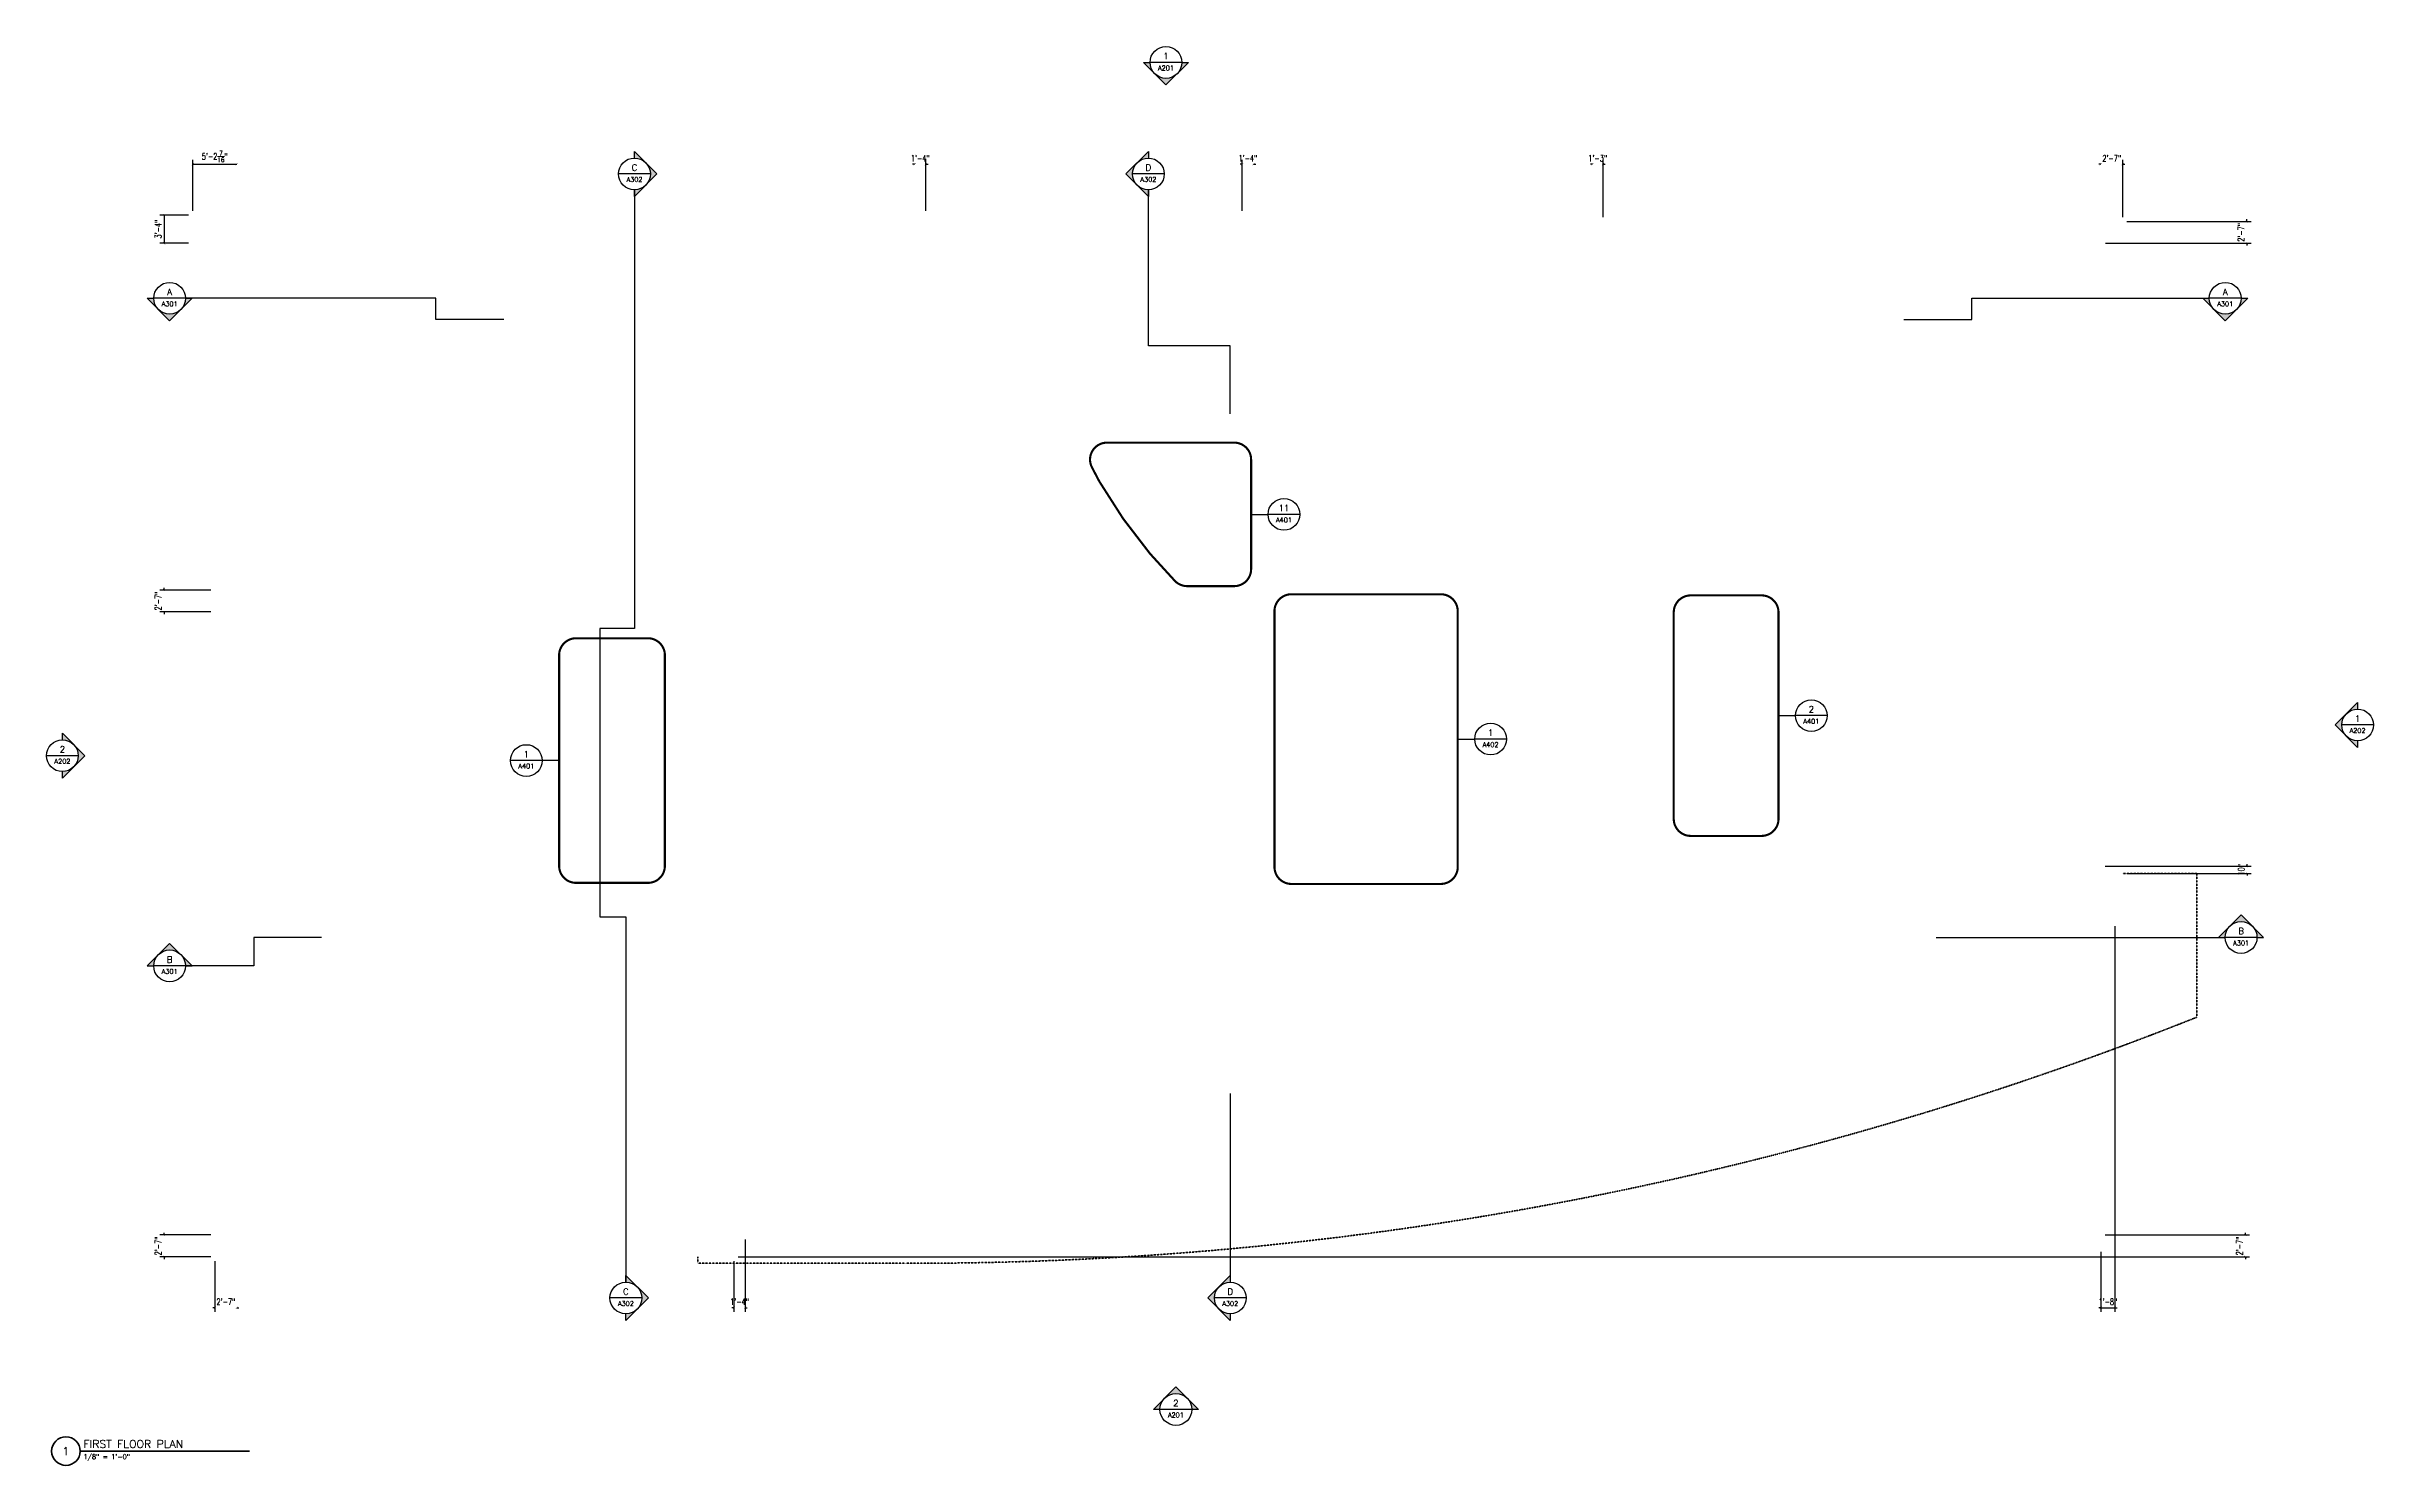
# Model space of a CAD drawing. Header units: inches. Extents: x -390 to 2906, y -206 to 1802.
import ezdxf
from ezdxf.enums import TextEntityAlignment as Align

# ---------------------------------------------------------------- set-up
doc = ezdxf.new("R2010")
doc.units = ezdxf.units.IN
doc.header["$LTSCALE"] = 0.5
doc.header["$MEASUREMENT"] = 0
doc.linetypes.add('DASHED2', pattern=[0.375, 0.25, -0.125])
doc.layers.get('0').update_dxf_attribs({"lineweight": 18})
doc.layers.get('Defpoints').update_dxf_attribs({"color": 140, "lineweight": 18})
for name, color, linetype, lineweight in [('A-Anno-Dims', 211, 'Continuous', 18), ('A-Detl-Iden', 151, 'Continuous', 25), ('A-Elev-Iden', 151, 'Continuous', 25), ('A-Flor-Otln', 32, 'Continuous', 35), ('A-Sect-Iden', 191, 'Continuous', 25), ('G-Anno-Ttlb', 213, 'Continuous', 50)]:
    doc.layers.add(name, color=color, linetype=linetype, lineweight=lineweight)
doc.styles.add('Arch-Dim', font='romans.shx', dxfattribs={"width": 0.75})
doc.styles.add('RomanS', font='romans.shx')
doc.dimstyles.new('Aec-Arch-I-96', dxfattribs={"dimscale": 96, "dimtxt": 0.09375, "dimasz": 0.0625, "dimexe": 0.0625, "dimexo": 0.0625, "dimgap": 0.03125, "dimtad": 1, "dimdec": 4, "dimzin": 3, "dimdsep": 46, "dimlunit": 4, "dimtxsty": 'Arch-Dim', "dimblk": 'ARCHTICK', "dimcen": 0.09375, "dimazin": 2, "dimtfac": 0.75, "dimtdec": 4, "dimtix": 1, "dimtmove": 2, "dimatfit": 2, "dimfxl": 1, "dimtolj": 1, "dimtzin": 0, "dimarcsym": 0})
doc.dimstyles.new('Annotative', dxfattribs={"dimscale": 0, "dimtxt": 0.09375, "dimasz": 0.03125, "dimexe": 0.0625, "dimexo": 0.0625, "dimgap": 0.03125, "dimtad": 1, "dimdec": 4, "dimzin": 3, "dimdsep": 46, "dimlunit": 4, "dimtxsty": 'Arch-Dim', "dimblk": 'ARCHTICK', "dimcen": 0.09375, "dimazin": 2, "dimtfac": 0.75, "dimtdec": 4, "dimtix": 1, "dimtofl": 0, "dimtmove": 2, "dimatfit": 3, "dimfxl": 1, "dimtolj": 1, "dimtzin": 0, "dimarcsym": 0})

# ---------------------------------------------------------------- blocks, each defined once
blk = doc.blocks.new('_ArchTick')
at = {"color": 0, "linetype": 'ByBlock', "const_width": 0.15}
blk.add_lwpolyline([(-0.5, -0.5), (0.5, 0.5)], dxfattribs=at)
blk = doc.blocks.new('Anno_Detail_A2')
at = {"color": 0, "linetype": 'ByBlock', "lineweight": -2}
blk.add_line((2.5, 0), (-2.5, 0), dxfattribs=at)
blk.add_circle((0, 0), 2.5, dxfattribs=at)
at = {"color": 0, "linetype": 'ByBlock', "lineweight": -2, "style": 'RomanS'}
blk.add_attdef('NUMBER', text='', height=1, dxfattribs=at).set_placement((0, 0.5), align=Align.CENTER)
blk.add_attdef('SHEET', text='', height=0.75, dxfattribs=at).set_placement((0, -0.5), align=Align.TOP_CENTER)
blk = doc.blocks.new('*D33')
at = {"layer": 'A-Anno-Dims', "color": 0, "lineweight": -2, "transparency": 16777216}
for p, q in [((-151, 83), (-151, 11)), ((-151, 17), (-154, 17)), ((-120, 17), (-117, 17))]:
    blk.add_line(p, q, dxfattribs=at)
at = {"layer": 'Defpoints', "color": 0, "transparency": 16777216}
for p in [(-151, 89), (-151, 17), (-120, 17)]:
    blk.add_point(p, dxfattribs=at)
at = {"layer": 'A-Anno-Dims', "color": 0, "lineweight": -2, "transparency": 16777216, "xscale": 3, "yscale": 3, "zscale": 3}
blk.add_blockref('_ArchTick', (-151, 17), dxfattribs=at)
at = {"layer": 'A-Anno-Dims', "color": 0, "lineweight": -2, "transparency": 16777216, "xscale": 3, "yscale": 3, "zscale": 3, "rotation": 180}
blk.add_blockref('_ArchTick', (-120, 17), dxfattribs=at)
at = {"layer": 'A-Anno-Dims', "color": 0, "transparency": 16777216, "insert": (-135.5, 25.4), "char_height": 9, "attachment_point": 5, "style": 'Arch-Dim'}
blk.add_mtext('\\A1;2\'-7"', dxfattribs=at)
blk = doc.blocks.new('*D34')
at = {"layer": 'A-Anno-Dims', "color": 0, "lineweight": -2, "transparency": 16777216}
for p, q in [((600, 113.5), (600, 11)), ((584, 83), (584, 11)), ((584, 17), (581, 17)), ((600, 17), (603, 17))]:
    blk.add_line(p, q, dxfattribs=at)
at = {"layer": 'Defpoints', "color": 0, "transparency": 16777216}
for p in [(600, 119.5), (584, 89), (584, 17)]:
    blk.add_point(p, dxfattribs=at)
at = {"layer": 'A-Anno-Dims', "color": 0, "lineweight": -2, "transparency": 16777216, "xscale": 3, "yscale": 3, "zscale": 3}
blk.add_blockref('_ArchTick', (584, 17), dxfattribs=at)
at = {"layer": 'A-Anno-Dims', "color": 0, "lineweight": -2, "transparency": 16777216, "xscale": 3, "yscale": 3, "zscale": 3, "rotation": 180}
blk.add_blockref('_ArchTick', (600, 17), dxfattribs=at)
at = {"layer": 'A-Anno-Dims', "color": 0, "transparency": 16777216, "insert": (592, 25.4), "char_height": 9, "attachment_point": 5, "style": 'Arch-Dim'}
blk.add_mtext('\\A1;1\'-4"', dxfattribs=at)
blk = doc.blocks.new('*D35')
at = {"layer": 'A-Anno-Dims', "color": 0, "lineweight": -2, "transparency": 16777216}
for p, q in [((2540, 557), (2540, 11)), ((2520, 96), (2520, 11)), ((2520, 17), (2517, 17)), ((2520, 17), (2540, 17)), ((2540, 17), (2543, 17))]:
    blk.add_line(p, q, dxfattribs=at)
at = {"layer": 'Defpoints', "color": 0, "transparency": 16777216}
for p in [(2540, 563), (2520, 102), (2540, 17)]:
    blk.add_point(p, dxfattribs=at)
at = {"layer": 'A-Anno-Dims', "color": 0, "lineweight": -2, "transparency": 16777216, "xscale": 3, "yscale": 3, "zscale": 3}
blk.add_blockref('_ArchTick', (2520, 17), dxfattribs=at)
at = {"layer": 'A-Anno-Dims', "color": 0, "lineweight": -2, "transparency": 16777216, "xscale": 3, "yscale": 3, "zscale": 3, "rotation": 180}
blk.add_blockref('_ArchTick', (2540, 17), dxfattribs=at)
at = {"layer": 'A-Anno-Dims', "color": 0, "transparency": 16777216, "insert": (2530, 25.4), "char_height": 9, "attachment_point": 5, "style": 'Arch-Dim'}
blk.add_mtext('\\A1;1\'-8"', dxfattribs=at)
blk = doc.blocks.new('*D36')
at = {"layer": 'A-Anno-Dims', "color": 0, "lineweight": -2, "transparency": 16777216}
for p, q in [((-182.4, 1570), (-182.4, 1642)), ((-182.4, 1636), (-120, 1636))]:
    blk.add_line(p, q, dxfattribs=at)
at = {"layer": 'Defpoints', "color": 0, "transparency": 16777216}
for p in [(-120, 1636), (-120, 1636), (-182.4, 1564)]:
    blk.add_point(p, dxfattribs=at)
at = {"layer": 'A-Anno-Dims', "color": 0, "lineweight": -2, "transparency": 16777216, "xscale": 3, "yscale": 3, "zscale": 3, "rotation": 180}
blk.add_blockref('_ArchTick', (-182.4, 1636), dxfattribs=at)
at = {"layer": 'A-Anno-Dims', "color": 0, "lineweight": -2, "transparency": 16777216, "xscale": 3, "yscale": 3, "zscale": 3}
blk.add_blockref('_ArchTick', (-120, 1636), dxfattribs=at)
at = {"layer": 'A-Anno-Dims', "color": 0, "transparency": 16777216, "insert": (-151.2, 1646.9), "char_height": 9, "attachment_point": 5, "style": 'Arch-Dim'}
blk.add_mtext('\\A1;5\'-2{\\H0.750000x;\\S7/16;}"', dxfattribs=at)
blk = doc.blocks.new('*D37')
at = {"layer": 'A-Anno-Dims', "color": 0, "lineweight": -2, "transparency": 16777216}
for p, q in [((840, 1636), (837, 1636)), ((856, 1570), (856, 1642)), ((856, 1636), (859, 1636))]:
    blk.add_line(p, q, dxfattribs=at)
at = {"layer": 'Defpoints', "color": 0, "transparency": 16777216}
for p in [(840, 1636), (856, 1636), (856, 1564)]:
    blk.add_point(p, dxfattribs=at)
at = {"layer": 'A-Anno-Dims', "color": 0, "lineweight": -2, "transparency": 16777216, "xscale": 3, "yscale": 3, "zscale": 3}
blk.add_blockref('_ArchTick', (840, 1636), dxfattribs=at)
at = {"layer": 'A-Anno-Dims', "color": 0, "lineweight": -2, "transparency": 16777216, "xscale": 3, "yscale": 3, "zscale": 3, "rotation": 180}
blk.add_blockref('_ArchTick', (856, 1636), dxfattribs=at)
at = {"layer": 'A-Anno-Dims', "color": 0, "transparency": 16777216, "insert": (848, 1644.4), "char_height": 9, "attachment_point": 5, "style": 'Arch-Dim'}
blk.add_mtext('\\A1;1\'-4"', dxfattribs=at)
blk = doc.blocks.new('*D38')
at = {"layer": 'A-Anno-Dims', "color": 0, "lineweight": -2, "transparency": 16777216}
for p, q in [((1304, 1636), (1301, 1636)), ((1304, 1570), (1304, 1642)), ((1320, 1636), (1323, 1636))]:
    blk.add_line(p, q, dxfattribs=at)
at = {"layer": 'Defpoints', "color": 0, "transparency": 16777216}
for p in [(1320, 1636), (1320, 1636), (1304, 1564)]:
    blk.add_point(p, dxfattribs=at)
at = {"layer": 'A-Anno-Dims', "color": 0, "lineweight": -2, "transparency": 16777216, "xscale": 3, "yscale": 3, "zscale": 3}
blk.add_blockref('_ArchTick', (1304, 1636), dxfattribs=at)
at = {"layer": 'A-Anno-Dims', "color": 0, "lineweight": -2, "transparency": 16777216, "xscale": 3, "yscale": 3, "zscale": 3, "rotation": 180}
blk.add_blockref('_ArchTick', (1320, 1636), dxfattribs=at)
at = {"layer": 'A-Anno-Dims', "color": 0, "transparency": 16777216, "insert": (1312, 1644.4), "char_height": 9, "attachment_point": 5, "style": 'Arch-Dim'}
blk.add_mtext('\\A1;1\'-4"', dxfattribs=at)
blk = doc.blocks.new('*D39')
at = {"layer": 'A-Anno-Dims', "color": 0, "lineweight": -2, "transparency": 16777216}
for p, q in [((1800, 1636), (1797, 1636)), ((1815, 1561), (1815, 1642)), ((1815, 1636), (1818, 1636))]:
    blk.add_line(p, q, dxfattribs=at)
at = {"layer": 'Defpoints', "color": 0, "transparency": 16777216}
for p in [(1800, 1636), (1815, 1636), (1815, 1555)]:
    blk.add_point(p, dxfattribs=at)
at = {"layer": 'A-Anno-Dims', "color": 0, "lineweight": -2, "transparency": 16777216, "xscale": 3, "yscale": 3, "zscale": 3}
blk.add_blockref('_ArchTick', (1800, 1636), dxfattribs=at)
at = {"layer": 'A-Anno-Dims', "color": 0, "lineweight": -2, "transparency": 16777216, "xscale": 3, "yscale": 3, "zscale": 3, "rotation": 180}
blk.add_blockref('_ArchTick', (1815, 1636), dxfattribs=at)
at = {"layer": 'A-Anno-Dims', "color": 0, "transparency": 16777216, "insert": (1807.5, 1644.4), "char_height": 9, "attachment_point": 5, "style": 'Arch-Dim'}
blk.add_mtext('\\A1;1\'-3"', dxfattribs=at)
blk = doc.blocks.new('*D40')
at = {"layer": 'A-Anno-Dims', "color": 0, "lineweight": -2, "transparency": 16777216}
for p, q in [((2520, 1636), (2517, 1636)), ((2551, 1561), (2551, 1642)), ((2551, 1636), (2554, 1636))]:
    blk.add_line(p, q, dxfattribs=at)
at = {"layer": 'Defpoints', "color": 0, "transparency": 16777216}
for p in [(2520, 1636), (2551, 1636), (2551, 1555)]:
    blk.add_point(p, dxfattribs=at)
at = {"layer": 'A-Anno-Dims', "color": 0, "lineweight": -2, "transparency": 16777216, "xscale": 3, "yscale": 3, "zscale": 3}
blk.add_blockref('_ArchTick', (2520, 1636), dxfattribs=at)
at = {"layer": 'A-Anno-Dims', "color": 0, "lineweight": -2, "transparency": 16777216, "xscale": 3, "yscale": 3, "zscale": 3, "rotation": 180}
blk.add_blockref('_ArchTick', (2551, 1636), dxfattribs=at)
at = {"layer": 'A-Anno-Dims', "color": 0, "transparency": 16777216, "insert": (2535.5, 1644.4), "char_height": 9, "attachment_point": 5, "style": 'Arch-Dim'}
blk.add_mtext('\\A1;2\'-7"', dxfattribs=at)
blk = doc.blocks.new('*D41')
at = {"layer": 'A-Anno-Dims', "color": 0, "lineweight": -2, "transparency": 16777216}
for p, q in [((2557, 1555), (2732.9, 1555)), ((2726.9, 1555), (2726.9, 1558)), ((2526.5, 1524), (2732.9, 1524)), ((2726.9, 1524), (2726.9, 1521))]:
    blk.add_line(p, q, dxfattribs=at)
at = {"layer": 'Defpoints', "color": 0, "transparency": 16777216}
for p in [(2551, 1555), (2520.5, 1524), (2726.9, 1524)]:
    blk.add_point(p, dxfattribs=at)
at = {"layer": 'A-Anno-Dims', "color": 0, "lineweight": -2, "transparency": 16777216, "xscale": 3, "yscale": 3, "zscale": 3}
for p, rotation in [((2726.9, 1555), 270), ((2726.9, 1524), 90)]:
    blk.add_blockref('_ArchTick', p, dxfattribs=dict(at, rotation=rotation))
at = {"layer": 'A-Anno-Dims', "color": 0, "transparency": 16777216, "insert": (2718.6, 1539.5), "char_height": 9, "attachment_point": 5, "rotation": 90, "style": 'Arch-Dim'}
blk.add_mtext('\\A1;2\'-7"', dxfattribs=at)
blk = doc.blocks.new('*D42')
at = {"layer": 'A-Anno-Dims', "color": 0, "lineweight": -2, "transparency": 16777216}
for p, q in [((2526, 120), (2730.8, 120)), ((2724.8, 120), (2724.8, 123)), ((590, 89), (2730.8, 89)), ((2724.8, 89), (2724.8, 86))]:
    blk.add_line(p, q, dxfattribs=at)
at = {"layer": 'Defpoints', "color": 0, "transparency": 16777216}
for p in [(2520, 120), (584, 89), (2724.8, 89)]:
    blk.add_point(p, dxfattribs=at)
at = {"layer": 'A-Anno-Dims', "color": 0, "lineweight": -2, "transparency": 16777216, "xscale": 3, "yscale": 3, "zscale": 3}
for p, rotation in [((2724.8, 120), 270), ((2724.8, 89), 90)]:
    blk.add_blockref('_ArchTick', p, dxfattribs=dict(at, rotation=rotation))
at = {"layer": 'A-Anno-Dims', "color": 0, "transparency": 16777216, "insert": (2716.4, 104.5), "char_height": 9, "attachment_point": 5, "rotation": 90, "style": 'Arch-Dim'}
blk.add_mtext('\\A1;2\'-7"', dxfattribs=at)
blk = doc.blocks.new('*D43')
at = {"layer": 'A-Anno-Dims', "color": 0, "lineweight": -2, "transparency": 16777216}
for p, q in [((2526, 642), (2733.1, 642)), ((2557, 632), (2733.1, 632)), ((2727.1, 642), (2727.1, 645)), ((2727.1, 632), (2727.1, 629))]:
    blk.add_line(p, q, dxfattribs=at)
at = {"layer": 'Defpoints', "color": 0, "transparency": 16777216}
for p in [(2520, 642), (2551, 632), (2727.1, 642)]:
    blk.add_point(p, dxfattribs=at)
at = {"layer": 'A-Anno-Dims', "color": 0, "lineweight": -2, "transparency": 16777216, "xscale": 3, "yscale": 3, "zscale": 3}
for p, rotation in [((2727.1, 642), 270), ((2727.1, 632), 90)]:
    blk.add_blockref('_ArchTick', p, dxfattribs=dict(at, rotation=rotation))
at = {"layer": 'A-Anno-Dims', "color": 0, "transparency": 16777216, "insert": (2718.8, 637), "char_height": 9, "attachment_point": 5, "rotation": 90, "style": 'Arch-Dim'}
blk.add_mtext('\\A1;10"', dxfattribs=at)
blk = doc.blocks.new('*D44')
at = {"layer": 'A-Anno-Dims', "color": 0, "lineweight": -2, "transparency": 16777216}
for p, q in [((-157, 120), (-229, 120)), ((-223, 120), (-223, 123)), ((-157, 89), (-229, 89)), ((-223, 89), (-223, 86))]:
    blk.add_line(p, q, dxfattribs=at)
at = {"layer": 'Defpoints', "color": 0, "transparency": 16777216}
for p in [(-223, 120), (-151, 120), (-151, 89)]:
    blk.add_point(p, dxfattribs=at)
at = {"layer": 'A-Anno-Dims', "color": 0, "lineweight": -2, "transparency": 16777216, "xscale": 3, "yscale": 3, "zscale": 3}
for p, rotation in [((-223, 120), 270), ((-223, 89), 90)]:
    blk.add_blockref('_ArchTick', p, dxfattribs=dict(at, rotation=rotation))
at = {"layer": 'A-Anno-Dims', "color": 0, "transparency": 16777216, "insert": (-231.4, 104.5), "char_height": 9, "attachment_point": 5, "rotation": 90, "style": 'Arch-Dim'}
blk.add_mtext('\\A1;2\'-7"', dxfattribs=at)
blk = doc.blocks.new('*D45')
at = {"layer": 'A-Anno-Dims', "color": 0, "lineweight": -2, "transparency": 16777216}
for p, q in [((-157, 1033), (-229, 1033)), ((-223, 1033), (-223, 1036)), ((-157, 1002), (-229, 1002)), ((-223, 1002), (-223, 999))]:
    blk.add_line(p, q, dxfattribs=at)
at = {"layer": 'Defpoints', "color": 0, "transparency": 16777216}
for p in [(-151, 1033), (-223, 1002), (-151, 1002)]:
    blk.add_point(p, dxfattribs=at)
at = {"layer": 'A-Anno-Dims', "color": 0, "lineweight": -2, "transparency": 16777216, "xscale": 3, "yscale": 3, "zscale": 3}
for p, rotation in [((-223, 1033), 270), ((-223, 1002), 90)]:
    blk.add_blockref('_ArchTick', p, dxfattribs=dict(at, rotation=rotation))
at = {"layer": 'A-Anno-Dims', "color": 0, "transparency": 16777216, "insert": (-231.4, 1017.5), "char_height": 9, "attachment_point": 5, "rotation": 90, "style": 'Arch-Dim'}
blk.add_mtext('\\A1;2\'-7"', dxfattribs=at)
blk = doc.blocks.new('*D46')
at = {"layer": 'A-Anno-Dims', "color": 0, "lineweight": -2, "transparency": 16777216}
for p, q in [((-188.4, 1564), (-229, 1564)), ((-223, 1564), (-223, 1524)), ((-188.4, 1524), (-229, 1524))]:
    blk.add_line(p, q, dxfattribs=at)
at = {"layer": 'Defpoints', "color": 0, "transparency": 16777216}
for p in [(-182.4, 1564), (-223, 1524), (-182.4, 1524)]:
    blk.add_point(p, dxfattribs=at)
at = {"layer": 'A-Anno-Dims', "color": 0, "lineweight": -2, "transparency": 16777216, "xscale": 3, "yscale": 3, "zscale": 3}
for p, rotation in [((-223, 1564), 90), ((-223, 1524), 270)]:
    blk.add_blockref('_ArchTick', p, dxfattribs=dict(at, rotation=rotation))
at = {"layer": 'A-Anno-Dims', "color": 0, "transparency": 16777216, "insert": (-231.4, 1544), "char_height": 9, "attachment_point": 5, "rotation": 90, "style": 'Arch-Dim'}
blk.add_mtext('\\A1;3\'-4"', dxfattribs=at)
blk = doc.blocks.new('Anno_Section_A2')
at = {"color": 0, "linetype": 'ByBlock', "lineweight": -2}
blk.add_line((2.5, 0), (-2.5, 0), dxfattribs=at)
blk.add_circle((0, 0), 2.5, dxfattribs=at)
at = {"color": 0, "linetype": 'ByBlock', "lineweight": -2, "style": 'RomanS'}
blk.add_attdef('NUMBER', text='', height=1, dxfattribs=at).set_placement((0, 0.5), align=Align.CENTER)
blk.add_attdef('SHEET', text='', height=0.75, dxfattribs=at).set_placement((0, -0.5), align=Align.TOP_CENTER)
blk = doc.blocks.new('Anno_Arrow_A2')
at = {"linetype": 'ByBlock', "lineweight": -2}
h = blk.add_hatch(color=0, dxfattribs=at)
h.paths.add_polyline_path([(-1.77, 1.77), (-3.54, 0), (-2.5, 0, -0.198912)])
h.paths.add_polyline_path([(0, 3.54), (-1.77, 1.77, -0.414214), (1.77, 1.77)])
h.paths.add_polyline_path([(2.37, 1.16), (2.25, 1.1, -0.114349), (2.5, 0), (3.54, 0)])
h.paths.add_polyline_path([(1.77, 1.77, -0.082683), (2.25, 1.1), (2.37, 1.16)])
at = {"color": 0, "linetype": 'ByBlock', "lineweight": -2}
blk.add_lwpolyline([(-2.5, 0), (-3.54, 0), (0, 3.54), (3.54, 0), (2.5, 0)], dxfattribs=at)
blk = doc.blocks.new('Anno_Elevation_A2')
at = {"color": 0, "linetype": 'ByBlock', "lineweight": -2}
blk.add_line((2.5, 0), (-2.5, 0), dxfattribs=at)
blk.add_circle((0, 0), 2.5, dxfattribs=at)
at = {"color": 0, "linetype": 'ByBlock', "lineweight": -2, "style": 'RomanS'}
blk.add_attdef('NUMBER', text='', height=1, dxfattribs=at).set_placement((0, 0.5), align=Align.CENTER)
blk.add_attdef('SHEET', text='', height=0.75, dxfattribs=at).set_placement((0, -0.5), align=Align.TOP_CENTER)
blk = doc.blocks.new('Anno_Title_A1')
at = {"color": 0, "linetype": 'ByBlock', "lineweight": -2}
blk.add_circle((0, 0), 2.25, dxfattribs=at)
blk.add_circle((0, 0), 2.25, dxfattribs=at)
at = {"color": 0, "linetype": 'ByBlock', "lineweight": -2, "style": 'RomanS'}
blk.add_attdef('NUMBER', text='', height=1.25, dxfattribs=at).set_placement((0, 0), align=Align.MIDDLE)
blk = doc.blocks.new('Anno_Title_T1')
at = {"color": 0, "linetype": 'ByBlock', "lineweight": -2, "style": 'RomanS'}
blk.add_attdef('TITLE', (2.75, 0.5), '', height=1.25, dxfattribs=at)
blk.add_attdef('SCALE', text='', height=0.75, dxfattribs=at).set_placement((2.75, -0.5), align=Align.TOP_LEFT)

msp = doc.modelspace()

# ---------------------------------------------------------------- linework, layer by layer
at = {"layer": 'A-Detl-Iden', "linetype": 'DASHED2', "const_width": 3, "flags": 128}
for points in [[(1112.42412, 1241.77747, 0.564303224), (1091.18339, 1206.60468), (1101.23112, 1187.5028, 0.0213327388), (1102.26046, 1185.73342), (1134.77806, 1134.95168, 0.0213327388), (1135.95444, 1133.27645), (1172.6811, 1085.45039, 0.0213327388), (1173.99595, 1083.88149), (1208.21806, 1046.41637, 0.2106884134), (1225.93822, 1038.60266), (1292.5625, 1038.60266, 0.4142135624), (1316.5625, 1062.60266), (1316.5625, 1217.77747, 0.4142135624), (1292.5625, 1241.77747)], [(1349.625, 641, 0.4142135624), (1373.625, 617), (1585.1875, 617, 0.4142135624), (1609.1875, 641), (1609.1875, 1003.125, 0.4142135624), (1585.1875, 1027.125), (1373.625, 1027.125, 0.4142135624), (1349.625, 1003.125)], [(1915.125, 709, 0.4142135624), (1939.125, 685), (2039.5, 685, 0.4142135624), (2063.5, 709), (2063.5, 1001.5, 0.4142135624), (2039.5, 1025.5), (1939.125, 1025.5, 0.4142135624), (1915.125, 1001.5)], [(336.5, 642.5, 0.4142135624), (360.5, 618.5), (462.25, 618.5, 0.4142135624), (486.25, 642.5), (486.25, 940.8125, 0.4142135624), (462.25, 964.8125), (360.5, 964.8125, 0.4142135624), (336.5, 940.8125)]]:
    msp.add_lwpolyline(points, format="xyb", close=True, dxfattribs=at)
at = {"layer": 'A-Flor-Otln', "linetype": 'DASHED2'}
msp.add_line((533, 80), (533, 89), dxfattribs=at)
at = {"layer": 'A-Flor-Otln', "linetype": 'DASHED2', "elevation": 143.25}
msp.add_lwpolyline([(2551, 632), (2656, 632), (2656, 428.34945)], dxfattribs=at)
at = {"layer": 'A-Flor-Otln', "linetype": 'DASHED2'}
msp.add_lwpolyline([(533, 80), (827.14267, 80, 0.0957102367), (2656, 428.34945, 0.0957102367)], format="xyb", dxfattribs=at)
at = {"layer": 'A-Sect-Iden'}
for points in [[(443.1875, 1599.68019), (443.1875, 978.66775), (394, 978.66775), (394, 570.5), (431, 570.5), (431, 53.31981)], [(1287, 1282.72718), (1287, 1378.72718), (1171.05802, 1378.72718), (1171.05802, 1599.68019)], [(258.01936, 1416), (162.01936, 1416), (162.01936, 1446.125), (-192.68019, 1446.125)], [(2241.125, 1416), (2337.125, 1416), (2337.125, 1446.125), (2673.68019, 1446.125)], [(0.03651, 541.2099), (-95.96349, 541.2099), (-95.96349, 501), (-192.68019, 501)], [(2286.75, 541.2099), (2696.18019, 541.2099)], [(1287, 320.46582), (1287, 53.31981)]]:
    msp.add_lwpolyline(points, dxfattribs=at)
at = {"layer": 'G-Anno-Ttlb'}
msp.add_lwpolyline([(-341.75, -186, 2.4, 2.4, 0), (-101.75, -186, 2.4, 2.4, 0)], format="xyseb", dxfattribs=at)

# ---------------------------------------------------------------- block references
at = {"layer": 'A-Detl-Iden', "xscale": 9, "yscale": 9, "zscale": 9}
for p, values in [((1363.0625, 1140.19006), {'SHEET': 'A401', 'NUMBER': '11'}), ((2110, 855.25), {'SHEET': 'A401', 'NUMBER': '2'}), ((1655.6875, 822.0625), {'SHEET': 'A402', 'NUMBER': '1'}), ((290, 791.65625), {'SHEET': 'A401', 'NUMBER': '1'})]:
    msp.add_blockref('Anno_Detail_A2', p, dxfattribs=at).add_auto_attribs(values)
at = {"layer": 'A-Elev-Iden', "xscale": 9, "yscale": 9, "zscale": 9}
for p, rotation in [((1195.9375, 1780), 180), ((2883.63652, 842.0625), 90), ((-367, 798.5625), 270)]:
    msp.add_blockref('Anno_Arrow_A2', p, dxfattribs=dict(at, rotation=rotation))
for p, values in [((1195.9375, 1780), {'SHEET': 'A201', 'NUMBER': '1'}), ((2883.63652, 842.0625), {'SHEET': 'A202', 'NUMBER': '1'}), ((-367, 798.5625), {'SHEET': 'A202', 'NUMBER': '2'}), ((1210, -127), {'SHEET': 'A201', 'NUMBER': '2'})]:
    msp.add_blockref('Anno_Elevation_A2', p, dxfattribs=at).add_auto_attribs(values)
msp.add_blockref('Anno_Arrow_A2', (1210, -127), dxfattribs=at)
at = {"layer": 'A-Sect-Iden', "yscale": 9, "zscale": 9}
for p, xscale, rotation in [((443.1875, 1622.18019), 9, 270), ((1171.05802, 1622.18019), 9, 90), ((-215.18019, 1446.125), 9, 180), ((2696.18019, 1446.125), 9, 180), ((-215.18019, 501), -9, 359.9999999999999), ((431, 30.81981), 9, 270), ((1287, 30.81981), 9, 90)]:
    msp.add_blockref('Anno_Arrow_A2', p, dxfattribs=dict(at, xscale=xscale, rotation=rotation))
at = {"layer": 'A-Sect-Iden', "xscale": 9, "yscale": 9, "zscale": 9}
for p, values in [((443.1875, 1622.18019), {'SHEET': 'A302', 'NUMBER': 'C'}), ((1171.05802, 1622.18019), {'SHEET': 'A302', 'NUMBER': 'D'}), ((-215.18019, 1446.125), {'SHEET': 'A301', 'NUMBER': 'A'}), ((2696.18019, 1446.125), {'SHEET': 'A301', 'NUMBER': 'A'}), ((2718.68019, 541.2099), {'SHEET': 'A301', 'NUMBER': 'B'}), ((-215.18019, 501), {'SHEET': 'A301', 'NUMBER': 'B'}), ((431, 30.81981), {'SHEET': 'A302', 'NUMBER': 'C'}), ((1287, 30.81981), {'SHEET': 'A302', 'NUMBER': 'D'})]:
    msp.add_blockref('Anno_Section_A2', p, dxfattribs=at).add_auto_attribs(values)
at = {"layer": 'A-Sect-Iden', "xscale": -9, "yscale": 9, "zscale": 9}
msp.add_blockref('Anno_Arrow_A2', (2718.68019, 541.2099), dxfattribs=at)
at = {"layer": 'G-Anno-Ttlb'}
ref = msp.add_blockref('Anno_Title_A1', (-362, -186), dxfattribs=dict(at, xscale=9, yscale=9, zscale=9))
ref.add_attrib('NUMBER', '1', dxfattribs={"layer": '0', "color": 0, "linetype": 'ByBlock', "lineweight": -2, "height": 11.25, "style": 'Arch-Dim'}).set_placement((-362, -186), align=Align.MIDDLE)
ref = msp.add_blockref('Anno_Title_T1', (-362, -186), dxfattribs=dict(at, xscale=9, yscale=9, zscale=9))
ref.add_attrib('SCALE', '1/8" = 1\'-0"', dxfattribs={"layer": '0', "color": 0, "linetype": 'ByBlock', "lineweight": -2, "height": 6.75, "style": 'Arch-Dim'}).set_placement((-337.25, -190.5), align=Align.TOP_LEFT)
ref.add_attrib('TITLE', 'FIRST FLOOR PLAN', (-337.25, -181.5), dxfattribs={"layer": '0', "color": 0, "linetype": 'ByBlock', "lineweight": -2, "height": 11.25, "style": 'Arch-Dim'})

# ---------------------------------------------------------------- dimensions: what is measured, and where the dimension line sits
at = {"layer": 'A-Anno-Dims'}
for base, p1, p2, picture, middle in [((-120, 1636), (-182.41604, 1564), (-120, 1636), '*D36', (-151.20802, 1646.875)), ((856, 1636), (840, 1636), (856, 1564), '*D37', (848, 1644.35714)), ((1320, 1636), (1304, 1564), (1320, 1636), '*D38', (1312, 1644.35714)), ((1815, 1636), (1800, 1636), (1815, 1555), '*D39', (1807.5, 1644.35714)), ((2551, 1636), (2520, 1636), (2551, 1555), '*D40', (2535.5, 1644.35714)), ((2540, 17), (2520, 102), (2540, 563), '*D35', (2530, 25.35714)), ((583.99841, 17), (600, 119.52), (583.99841, 89), '*D34', (591.9992, 25.35714)), ((-151, 17), (-120, 17), (-151, 89), '*D33', (-135.5, 25.35714))]:
    dim = msp.add_linear_dim(base=base, p1=p1, p2=p2, dimstyle='Annotative', dxfattribs=at)
    dim.commit()
    dim.dimension.update_dxf_attribs({"geometry": picture, "text_midpoint": middle})
for base, p1, p2, picture, middle in [((-223, 1524), (-182.41604, 1564), (-182.41604, 1524), '*D46', (-231.35714, 1544)), ((2726.91242, 1524), (2551, 1555), (2520.48, 1524), '*D41', (2718.55528, 1539.5)), ((-223, 1002), (-151, 1033), (-151, 1002), '*D45', (-231.35714, 1017.5)), ((2727.13576, 642), (2551, 632), (2520, 642), '*D43', (2718.77861, 637)), ((-223, 120), (-151, 89), (-151, 120), '*D44', (-231.35714, 104.5)), ((2724.78534, 89), (2520, 120), (583.99841, 89), '*D42', (2716.4282, 104.5))]:
    dim = msp.add_linear_dim(base=base, p1=p1, p2=p2, angle=90, dimstyle='Annotative', dxfattribs=at)
    dim.commit()
    dim.dimension.update_dxf_attribs({"geometry": picture, "text_midpoint": middle})

# ---------------------------------------------------------------- leaders
at = {"layer": 'A-Detl-Iden', "has_arrowhead": 0}
for points in [[(1316.5625, 1140.19006), (1340.5625, 1140.19006)], [(2063.5, 855.25), (2087.5, 855.25)], [(336.5, 791.65625), (312.5, 791.65625)], [(1609.1875, 822.0625), (1633.1875, 822.0625)]]:
    msp.add_leader(points, dimstyle='Aec-Arch-I-96', dxfattribs=at)

doc.saveas('drawing.dxf')
